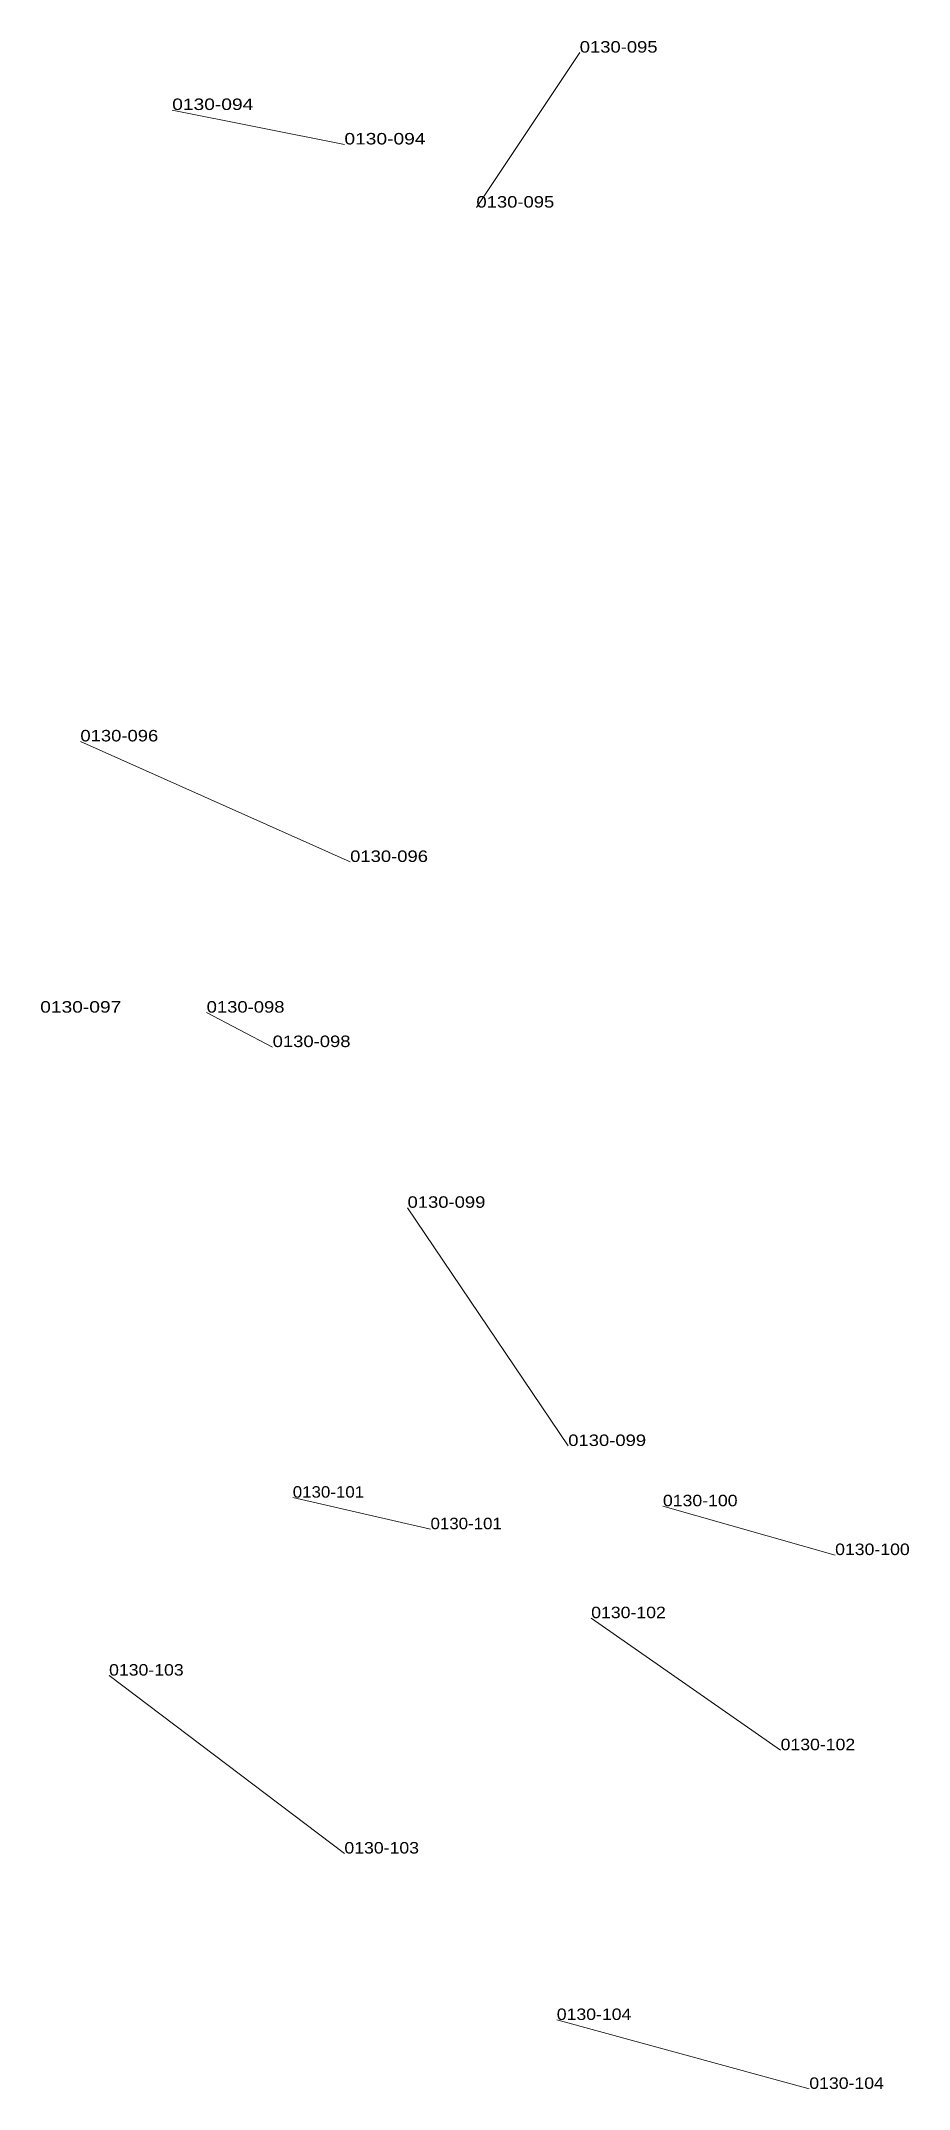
# Model space of a CAD drawing. Header units: metres. Extents: x 571156 to 607184, y 703608 to 727431.
# Drawn here: x 578216.1 to 578367.3, y 719526.8 to 719883.6 of the extents above; entities that cross this region are included whole.
import ezdxf

# ---------------------------------------------------------------- set-up
doc = ezdxf.new("R2010")
doc.units = ezdxf.units.M
doc.header["$LTSCALE"] = 0.8
doc.layers.add('60', color=7, linetype='Continuous', lineweight=13)
doc.layers.add('61', color=7, linetype='Continuous')

msp = doc.modelspace()

# ---------------------------------------------------------------- texts
at = {"layer": '60'}
for s, width, p in [('0130-095', 1.2, (578309.96, 719881.57)), ('0130-094', 1.25, (578268.96, 719865.57)), ('0130-096', 1.2, (578269.96, 719740.57)), ('0130-098', 1.2, (578256.46, 719708.32)), ('0130-099', 1.2, (578279.96, 719680.32)), ('0130-101', 1.1, (578259.96, 719629.82)), ('0130-100', 1.15, (578354.46, 719619.82)), ('0130-103', 1.15, (578227.96, 719598.82)), ('0130-102', 1.15, (578344.96, 719585.82)), ('0130-104', 1.15, (578349.96, 719526.82))]:
    msp.add_text(s, height=2, dxfattribs=dict(at, width=width)).set_placement(p)
at = {"layer": '61'}
for s, width, p in [('0130-094', 1.25, (578238.96, 719871.57)), ('0130-095', 1.2, (578291.96, 719854.57)), ('0130-096', 1.2, (578222.96, 719761.57)), ('0130-097', 1.25, (578215.96, 719714.32)), ('0130-098', 1.2, (578244.96, 719714.32)), ('0130-099', 1.2, (578307.96, 719638.82)), ('0130-100', 1.15, (578324.46, 719628.32)), ('0130-101', 1.1, (578283.96, 719624.32)), ('0130-102', 1.15, (578311.96, 719608.82)), ('0130-103', 1.15, (578268.96, 719567.82)), ('0130-104', 1.15, (578305.96, 719538.82))]:
    msp.add_text(s, height=2, dxfattribs=dict(at, width=width)).set_placement(p)

# ---------------------------------------------------------------- linework, layer by layer
at = {"layer": '60'}
for p, q in [((578291.96, 719854.57), (578309.96, 719881.57)), ((578238.96, 719871.57), (578268.96, 719865.57)), ((578222.96, 719761.57), (578269.96, 719740.57)), ((578244.96, 719714.32), (578256.46, 719708.32)), ((578307.96, 719638.82), (578279.96, 719680.32)), ((578283.96, 719624.32), (578259.96, 719629.82)), ((578324.46, 719628.32), (578354.46, 719619.82)), ((578311.96, 719608.82), (578344.96, 719585.82)), ((578268.96, 719567.82), (578227.96, 719598.82)), ((578305.96, 719538.82), (578349.96, 719526.82))]:
    msp.add_line(p, q, dxfattribs=at)

msp.set_redraw_order([(e.dxf.handle, doc.entitydb.next_handle()) for e in msp.query("TEXT MTEXT ATTDEF DIMENSION ARC_DIMENSION")])  # texts and dimensions are drawn at this point

doc.saveas('drawing.dxf')
